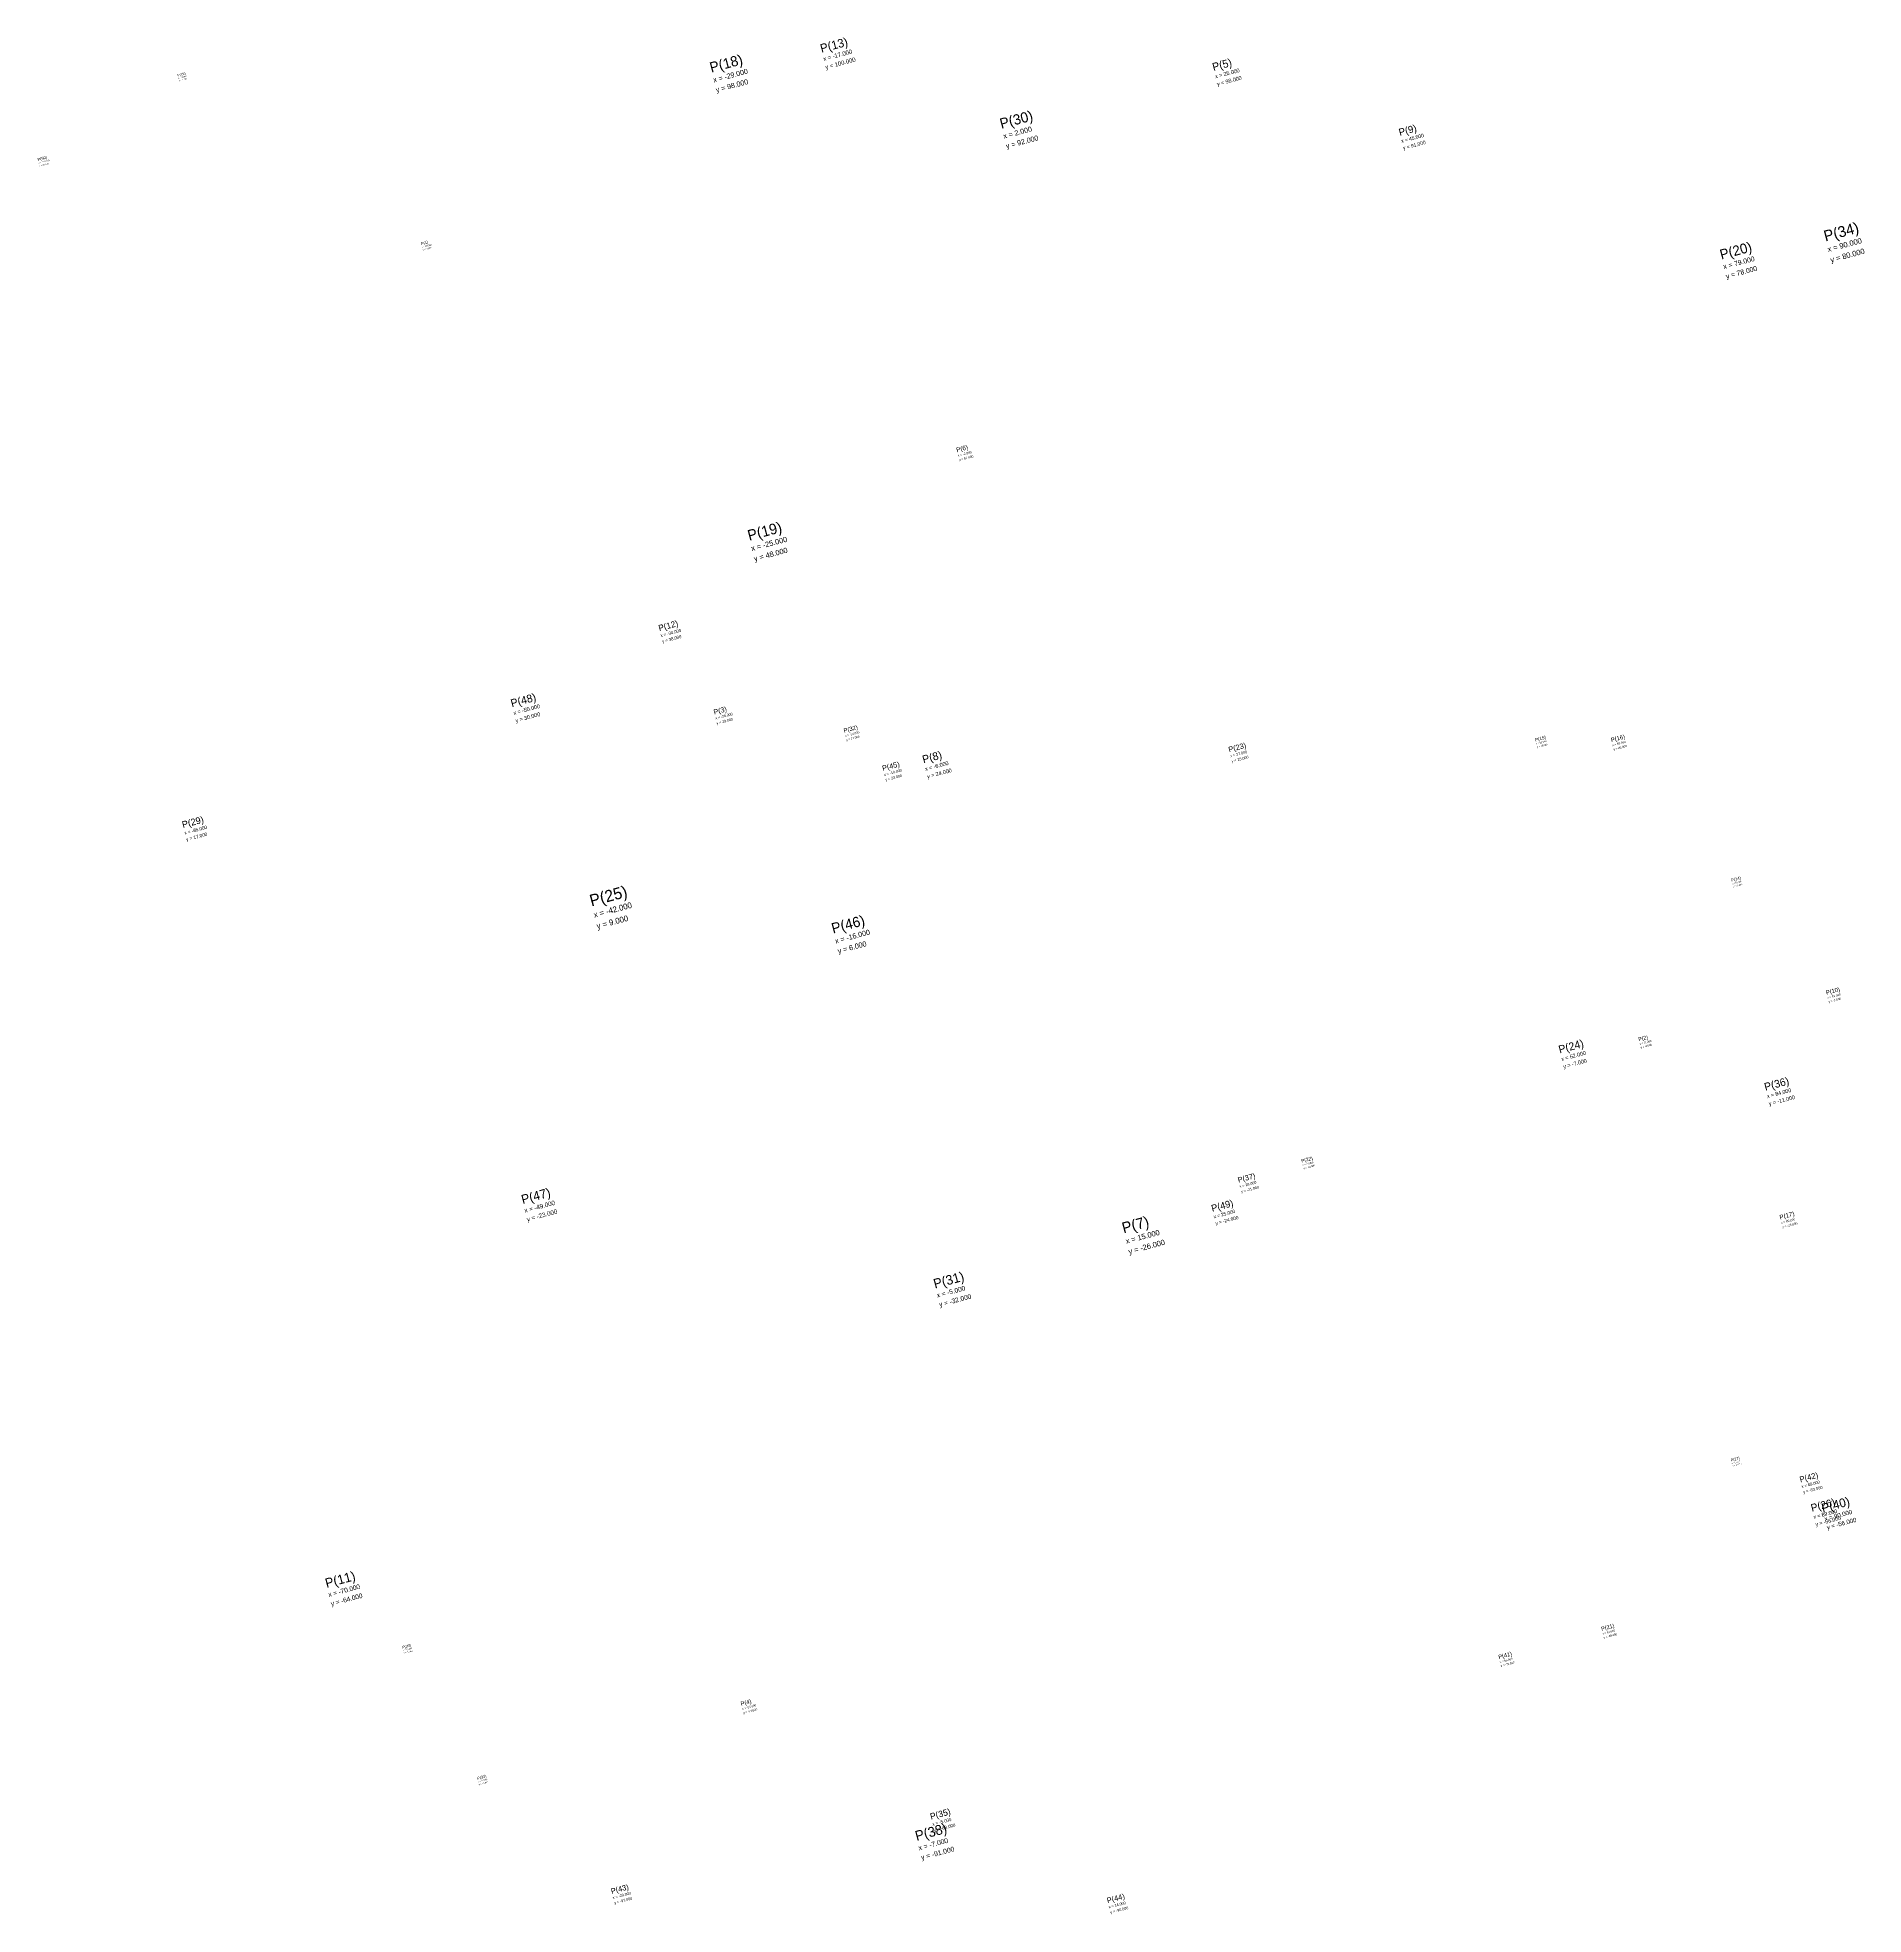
# Model space of a CAD drawing. Header units: metres. Extents: x -100 to 95, y -100 to 101.
import ezdxf

# ---------------------------------------------------------------- set-up
doc = ezdxf.new("R2010")
doc.units = ezdxf.units.M

# ---------------------------------------------------------------- blocks, each defined once
blk = doc.blocks.new('FLAG')
at = {"color": 3}
blk.add_attdef('NAME', (0.5, -0.5), '', height=0.5, dxfattribs=at)
at = {"color": 4}
for tag, p in [('XPOS', (0.5, -1)), ('YPOS', (0.5, -1.5))]:
    blk.add_attdef(tag, p, '', height=0.25, dxfattribs=at)

msp = doc.modelspace()

# ---------------------------------------------------------------- block references
at = {"rotation": 15}
for p, xscale, yscale, zscale, values in [((-17, 100), 1.8340551165949213, 1.8340551165949213, 1.8340551165949213, {'NAME': 'P(13)', 'XPOS': 'x = -17.000', 'YPOS': 'y = 100.000'}), ((-29, 98), 2.190227209861204, 2.190227209861204, 2.190227209861204, {'NAME': 'P(18)', 'XPOS': 'x = -29.000', 'YPOS': 'y = 98.000'}), ((25, 98), 1.6666547139365029, 1.6666547139365029, 1.6666547139365029, {'NAME': 'P(5)', 'XPOS': 'x = 25.000', 'YPOS': 'y = 98.000'}), ((-85, 97), 0.5242545096600768, 0.5242545096600768, 0.5242545096600768, {'NAME': 'P(28)', 'XPOS': 'x = -85.000', 'YPOS': 'y = 97.000'}), ((2, 92), 2.196819965347567, 2.196819965347567, 2.196819965347567, {'NAME': 'P(30)', 'XPOS': 'x = 2.000', 'YPOS': 'y = 92.000'}), ((45, 91), 1.5288577973559456, 1.5288577973559456, 1.5288577973559456, {'NAME': 'P(9)', 'XPOS': 'x = 45.000', 'YPOS': 'y = 91.000'}), ((-100, 88), 0.6188021114674527, 0.6188021114674527, 0.6188021114674527, {'NAME': 'P(50)', 'XPOS': 'x = -100.000', 'YPOS': 'y = 88.000'}), ((90, 80), 2.325690129251144, 2.325690129251144, 2.325690129251144, {'NAME': 'P(34)', 'XPOS': 'x = 90.000', 'YPOS': 'y = 80.000'}), ((-59, 79), 0.5951581482880222, 0.5951581482880222, 0.5951581482880222, {'NAME': 'P(1)', 'XPOS': 'x = -59.000', 'YPOS': 'y = 79.000'}), ((79, 78), 2.1234726775179333, 2.1234726775179333, 2.1234726775179333, {'NAME': 'P(20)', 'XPOS': 'x = 79.000', 'YPOS': 'y = 78.000'}), ((-2, 57), 0.9746651474421246, 0.9746651474421246, 0.9746651474421246, {'NAME': 'P(6)', 'XPOS': 'x = -2.000', 'YPOS': 'y = 57.000'}), ((-25, 48), 2.276752569016996, 2.276752569016996, 2.276752569016996, {'NAME': 'P(19)', 'XPOS': 'x = -25.000', 'YPOS': 'y = 48.000'}), ((-34, 38), 1.3023767852123602, 1.3023767852123602, 1.3023767852123602, {'NAME': 'P(12)', 'XPOS': 'x = -34.000', 'YPOS': 'y = 38.000'}), ((-50, 30), 1.6831623441987273, 1.6831623441987273, 1.6831623441987273, {'NAME': 'P(48)', 'XPOS': 'x = -50.000', 'YPOS': 'y = 30.000'}), ((-28, 29), 1.092368976105483, 1.092368976105483, 1.092368976105483, {'NAME': 'P(3)', 'XPOS': 'x = -28.000', 'YPOS': 'y = 29.000'}), ((-14, 27), 0.9071464865354788, 0.9071464865354788, 0.9071464865354788, {'NAME': 'P(32)', 'XPOS': 'x = -14.000', 'YPOS': 'y = 27.000'}), ((60, 26), 0.7037364773238675, 0.7037364773238675, 0.7037364773238675, {'NAME': 'P(15)', 'XPOS': 'x = 60.000', 'YPOS': 'y = 26.000'}), ((68, 26), 0.9107701157463346, 0.9107701157463346, 0.9107701157463346, {'NAME': 'P(16)', 'XPOS': 'x = 68.000', 'YPOS': 'y = 26.000'}), ((-6, 24), 1.6731432444643695, 1.6731432444643695, 1.6731432444643695, {'NAME': 'P(8)', 'XPOS': 'x = -6.000', 'YPOS': 'y = 24.000'}), ((27, 25), 1.1408627517925383, 1.1408627517925383, 1.1408627517925383, {'NAME': 'P(23)', 'XPOS': 'x = 27.000', 'YPOS': 'y = 25.000'}), ((-10, 23), 1.1275637327898698, 1.1275637327898698, 1.1275637327898698, {'NAME': 'P(45)', 'XPOS': 'x = -10.000', 'YPOS': 'y = 23.000'}), ((-85, 17), 1.4399067226691427, 1.4399067226691427, 1.4399067226691427, {'NAME': 'P(29)', 'XPOS': 'x = -85.000', 'YPOS': 'y = 17.000'}), ((-42, 9), 2.499344648336073, 2.499344648336073, 2.499344648336073, {'NAME': 'P(25)', 'XPOS': 'x = -42.000', 'YPOS': 'y = 9.000'}), ((81, 11), 0.6356696000239126, 0.6356696000239126, 0.6356696000239126, {'NAME': 'P(14)', 'XPOS': 'x = 81.000', 'YPOS': 'y = 11.000'}), ((-16, 6), 2.213009545347953, 2.213009545347953, 2.213009545347953, {'NAME': 'P(46)', 'XPOS': 'x = -16.000', 'YPOS': 'y = 6.000'}), ((91, -1), 0.8920886807396731, 0.8920886807396731, 0.8920886807396731, {'NAME': 'P(10)', 'XPOS': 'x = 91.000', 'YPOS': 'y = -1.000'}), ((71, -6), 0.7980695043065311, 0.7980695043065311, 0.7980695043065311, {'NAME': 'P(2)', 'XPOS': 'x = 71.000', 'YPOS': 'y = -6.000'}), ((62, -7), 1.6718872516889522, 1.6718872516889522, 1.6718872516889522, {'NAME': 'P(24)', 'XPOS': 'x = 62.000', 'YPOS': 'y = -7.000'}), ((84, -11), 1.6472063418089347, 1.6472063418089347, 1.6472063418089347, {'NAME': 'P(36)', 'XPOS': 'x = 84.000', 'YPOS': 'y = -11.000'}), ((35, -19), 0.737681702241288, 0.737681702241288, 0.737681702241288, {'NAME': 'P(22)', 'XPOS': 'x = 35.000', 'YPOS': 'y = -19.000'}), ((-49, -23), 1.9366906142104565, 1.9366906142104565, 1.9366906142104565, {'NAME': 'P(47)', 'XPOS': 'x = -49.000', 'YPOS': 'y = -23.000'}), ((28, -21), 1.137149598843347, 1.137149598843347, 1.137149598843347, {'NAME': 'P(37)', 'XPOS': 'x = 28.000', 'YPOS': 'y = -21.000'}), ((25, -24), 1.459844611448739, 1.459844611448739, 1.459844611448739, {'NAME': 'P(49)', 'XPOS': 'x = 25.000', 'YPOS': 'y = -24.000'}), ((15, -26), 2.307506251857835, 2.307506251857835, 2.307506251857835, {'NAME': 'P(7)', 'XPOS': 'x = 15.000', 'YPOS': 'y = -26.000'}), ((86, -25), 0.9627754817782577, 0.9627754817782577, 0.9627754817782577, {'NAME': 'P(17)', 'XPOS': 'x = 86.000', 'YPOS': 'y = -25.000'}), ((-5, -32), 2.0325588162183856, 2.0325588162183856, 2.0325588162183856, {'NAME': 'P(31)', 'XPOS': 'x = -5.000', 'YPOS': 'y = -32.000'}), ((81, -51), 0.5756123058968092, 0.5756123058968092, 0.5756123058968092, {'NAME': 'P(27)', 'XPOS': 'x = 81.000', 'YPOS': 'y = -51.000'}), ((88, -53), 1.2332369856659402, 1.2332369856659402, 1.2332369856659402, {'NAME': 'P(42)', 'XPOS': 'x = 88.000', 'YPOS': 'y = -53.000'}), ((89, -56), 1.6098602715768588, 1.6098602715768588, 1.6098602715768588, {'NAME': 'P(26)', 'XPOS': 'x = 89.000', 'YPOS': 'y = -56.000'}), ((90, -56), 1.8736417882699556, 1.8736417882699556, 1.8736417882699556, {'NAME': 'P(40)', 'XPOS': 'x = 90.000', 'YPOS': 'y = -56.000'}), ((-70, -64), 2.004305841121022, 2.004305841121022, 2.004305841121022, {'NAME': 'P(11)', 'XPOS': 'x = -70.000', 'YPOS': 'y = -64.000'}), ((67, -69), 0.8488114889100196, 0.8488114889100196, 0.8488114889100196, {'NAME': 'P(21)', 'XPOS': 'x = 67.000', 'YPOS': 'y = -69.000'}), ((-61, -71), 0.5630828752973533, 0.5630828752973533, 0.5630828752973533, {'NAME': 'P(39)', 'XPOS': 'x = -61.000', 'YPOS': 'y = -71.000'}), ((56, -72), 0.871427228083421, 0.871427228083421, 0.871427228083421, {'NAME': 'P(41)', 'XPOS': 'x = 56.000', 'YPOS': 'y = -72.000'}), ((-25, -77), 0.8945175023815803, 0.8945175023815803, 0.8945175023815803, {'NAME': 'P(4)', 'XPOS': 'x = -25.000', 'YPOS': 'y = -77.000'}), ((-53, -85), 0.5933071157220651, 0.5933071157220651, 0.5933071157220651, {'NAME': 'P(33)', 'XPOS': 'x = -53.000', 'YPOS': 'y = -85.000'}), ((-7, -91), 2.1089035443412785, 2.1089035443412785, 2.1089035443412785, {'NAME': 'P(38)', 'XPOS': 'x = -7.000', 'YPOS': 'y = -91.000'}), ((-5, -89), 1.3587109508781556, 1.3587109508781556, 1.3587109508781556, {'NAME': 'P(35)', 'XPOS': 'x = -5.000', 'YPOS': 'y = -89.000'}), ((-39, -97), 1.144894305399448, 1.144894305399448, 1.144894305399448, {'NAME': 'P(43)', 'XPOS': 'x = -39.000', 'YPOS': 'y = -97.000'}), ((14, -98), 1.154918598453993, 1.154918598453993, 1.154918598453993, {'NAME': 'P(44)', 'XPOS': 'x = 14.000', 'YPOS': 'y = -98.000'})]:
    msp.add_blockref('FLAG', p, dxfattribs=dict(at, xscale=xscale, yscale=yscale, zscale=zscale)).add_auto_attribs(values)

doc.saveas('drawing.dxf')
